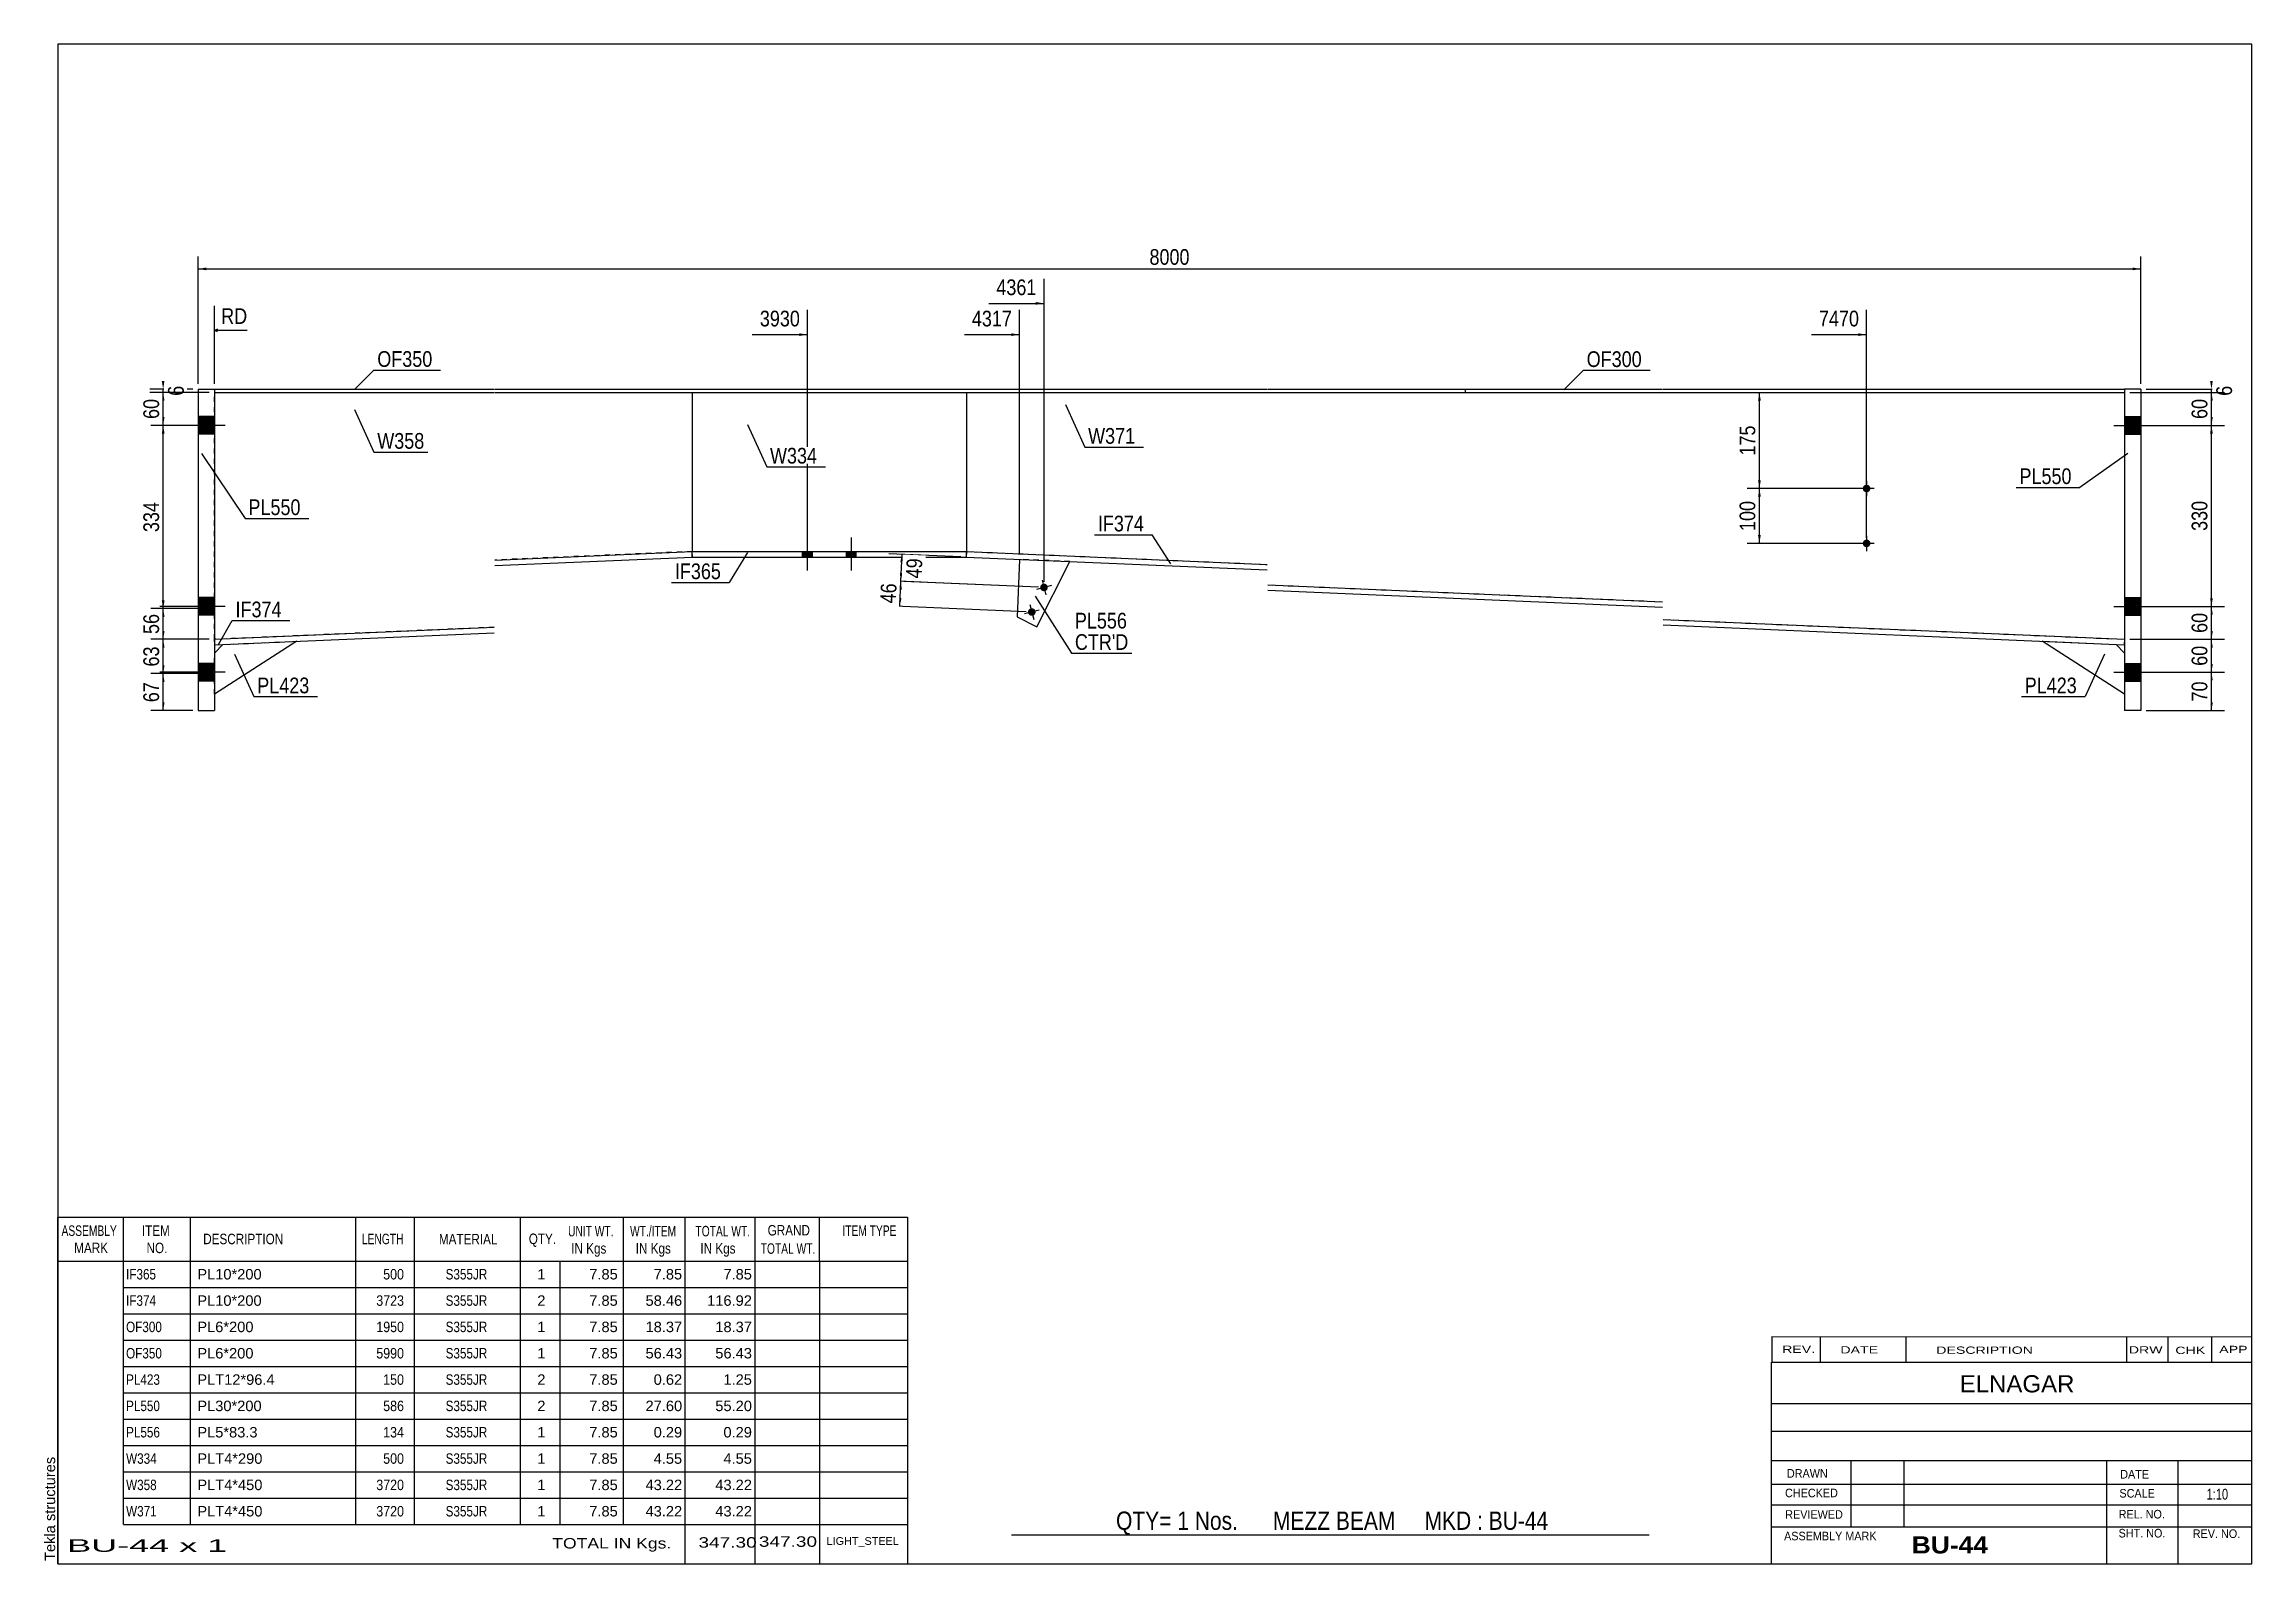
# Model space of a CAD drawing. Header units: millimetres. Extents: x -31 to 371, y -191 to 86.
import ezdxf

# ---------------------------------------------------------------- set-up
doc = ezdxf.new("R2010")
doc.units = ezdxf.units.MM
doc.linetypes.add('DXK_LINE_DOT1', pattern=[1.8814, 0.9407, -0.9407])
doc.styles.add('Arial', font='ARIAL.TTF', dxfattribs={"height": 0.2})
doc.styles.add('Arial Bold', font='ARIALBD.TTF', dxfattribs={"height": 0.2})
doc.styles.add('Arial Narrow', font='ARIALN.TTF', dxfattribs={"height": 0.2})

# ---------------------------------------------------------------- blocks, each defined once
blk = doc.blocks.new('Unknown-629104259-1211')
at = {"color": 5, "linetype": 'Continuous'}
for p, q in [((371.42, 85.99), (-28.58, 85.99)), ((-28.58, 85.99), (-28.58, -191.01)), ((371.42, -191.01), (371.42, 85.99)), ((-28.58, -191.01), (371.42, -191.01))]:
    blk.add_line(p, q, dxfattribs=at)
at = {"color": 174, "linetype": 'Continuous', "style": 'Arial'}
blk.add_text('Tekla structures', height=1.9102, rotation=90, dxfattribs=at).set_placement((-29.08, -190.51))
blk = doc.blocks.new('Part-629104259-1279 - 1232')
at = {"color": 2, "linetype": 'Continuous'}
for p, q in [((87.09, 22.5), (87.09, -6.5)), ((137.09, 22.5), (137.09, -6.5))]:
    blk.add_line(p, q, dxfattribs=at)
at = {"color": 7, "linetype": 'DXK_LINE_DOT1'}
for p, q in [((87.09, 22.5), (137.09, 22.5)), ((87.09, -6.5), (137.09, -6.5))]:
    blk.add_line(p, q, dxfattribs=at)
blk = doc.blocks.new('Bolt-629104259-1443 - 1232')
at = {"linetype": 'Continuous'}
for points in [[(108.99, -6.5), (107.19, -6.5), (107.19, -7.5), (108.99, -7.5)], [(108.99, -6.5), (107.19, -6.5), (107.19, -7.5), (108.99, -7.5)], [(116.99, -6.5), (115.19, -6.5), (115.19, -7.5), (116.99, -7.5)], [(116.99, -6.5), (115.19, -6.5), (115.19, -7.5), (116.99, -7.5)]]:
    blk.add_hatch(color=3, dxfattribs=at).paths.add_polyline_path(points)
at = {"color": 3, "linetype": 'Continuous'}
for p, q in [((108.09, -9.96), (108.09, -3.96)), ((108.09, -9.96), (108.09, -3.96)), ((116.09, -9.96), (116.09, -3.96)), ((116.09, -9.96), (116.09, -3.96)), ((107.19, -7.5), (107.19, -6.5)), ((107.19, -7.5), (107.19, -6.5)), ((108.99, -7.5), (108.99, -6.5)), ((108.99, -7.5), (108.99, -6.5)), ((115.19, -7.5), (115.19, -6.5)), ((115.19, -7.5), (115.19, -6.5)), ((116.99, -7.5), (116.99, -6.5)), ((116.99, -7.5), (116.99, -6.5))]:
    blk.add_line(p, q, dxfattribs=at)
blk = doc.blocks.new('Part-629104259-1442 - 1232')
at = {"color": 7, "linetype": 'DXK_LINE_DOT1'}
for p, q in [((0, -22.5), (0, 22.5)), ((0, 22.5), (50.99, 22.5)), ((51.09, 22.5), (87.09, 22.5)), ((87.09, -6.5), (51.09, -8.05)), ((50.99, -20.31), (0, -22.5))]:
    blk.add_line(p, q, dxfattribs=at)
at = {"color": 2, "linetype": 'Continuous'}
blk.add_line((87.09, 22.5), (87.09, -6.5), dxfattribs=at)
blk = doc.blocks.new('Part-629104259-1257 - 1232')
at = {"color": 2, "linetype": 'Continuous'}
for p, q in [((0, 23.1), (0, 22.5)), ((0, 23.1), (50.99, 23.1)), ((0, 22.5), (50.99, 22.5)), ((51.09, 23.1), (191.89, 23.1)), ((51.09, 22.5), (191.89, 22.5)), ((191.99, 23.1), (227.99, 23.1)), ((191.99, 22.5), (227.99, 22.5)), ((227.99, 23.1), (227.99, 22.5))]:
    blk.add_line(p, q, dxfattribs=at)
blk = doc.blocks.new('Part-629104259-1301 - 1232')
at = {"color": 2, "linetype": 'Continuous'}
for p, q in [((227.99, 23.1), (227.99, 22.5)), ((227.99, 23.1), (263.99, 23.1)), ((227.99, 22.5), (263.99, 22.5)), ((264.09, 23.1), (348.18, 23.1)), ((264.09, 22.5), (348.18, 22.5)), ((348.18, 23.1), (348.18, 22.5))]:
    blk.add_line(p, q, dxfattribs=at)
blk = doc.blocks.new('Part-629104259-1451 - 1232')
at = {"color": 2, "linetype": 'Continuous'}
for p, q in [((146.75, -7.92), (146.3, -18.43)), ((149.88, -20.21), (155.89, -8.31)), ((146.3, -18.43), (149.88, -20.21))]:
    blk.add_line(p, q, dxfattribs=at)
at = {"color": 7, "linetype": 'DXK_LINE_DOT1'}
blk.add_line((155.89, -8.31), (146.75, -7.92), dxfattribs=at)
blk = doc.blocks.new('Part-629104259-1323 - 1232')
at = {"color": 2, "linetype": 'Continuous'}
blk.add_line((137.09, 22.5), (137.09, -6.5), dxfattribs=at)
at = {"color": 7, "linetype": 'DXK_LINE_DOT1'}
for p, q in [((137.09, 22.5), (191.89, 22.5)), ((191.99, 22.5), (263.99, 22.5)), ((264.09, 22.5), (348.18, 22.5)), ((348.18, 22.5), (348.18, -22.5)), ((137.09, -6.5), (191.89, -8.86)), ((191.99, -12.56), (263.99, -15.66)), ((264.09, -18.88), (348.18, -22.5))]:
    blk.add_line(p, q, dxfattribs=at)
blk = doc.blocks.new('Part-629104259-1345 - 1232')
at = {"color": 2, "linetype": 'Continuous'}
for p, q in [((51.09, -8.05), (87.09, -6.5)), ((51.09, -9.05), (87.13, -7.5)), ((87.13, -7.5), (87.09, -6.5)), ((0, -22.5), (50.99, -20.31)), ((0.04, -23.5), (0, -22.5)), ((0.04, -23.5), (50.99, -21.31))]:
    blk.add_line(p, q, dxfattribs=at)
blk = doc.blocks.new('Part-629104259-1367 - 1232')
at = {"color": 2, "linetype": 'Continuous'}
for p, q in [((87.09, -7.5), (87.09, -6.5)), ((87.09, -6.5), (137.09, -6.5)), ((87.09, -7.5), (137.09, -7.5)), ((137.09, -7.5), (137.09, -6.5))]:
    blk.add_line(p, q, dxfattribs=at)
blk = doc.blocks.new('Part-629104259-1372 - 1232')
at = {"color": 2, "linetype": 'Continuous'}
for p, q in [((137.09, -6.5), (137.04, -7.5)), ((137.04, -7.5), (191.89, -9.86)), ((137.09, -6.5), (191.89, -8.86)), ((191.99, -12.56), (263.99, -15.66)), ((191.99, -13.57), (263.99, -16.66)), ((264.09, -18.88), (348.18, -22.5)), ((264.09, -19.88), (348.14, -23.5)), ((348.18, -22.5), (348.14, -23.5))]:
    blk.add_line(p, q, dxfattribs=at)
blk = doc.blocks.new('Part-629104259-1394 - 1232')
at = {"color": 2, "linetype": 'Continuous'}
for p, q in [((351.18, 23.1), (348.18, 23.1)), ((348.18, 23.1), (348.18, -35.5)), ((351.18, 23.1), (351.18, -35.5)), ((351.18, -35.5), (348.18, -35.5))]:
    blk.add_line(p, q, dxfattribs=at)
blk = doc.blocks.new('Part-629104259-1416 - 1232')
at = {"color": 2, "linetype": 'Continuous'}
for p, q in [((348.18, -32.5), (333.2, -22.86)), ((333.2, -22.86), (346.69, -23.44)), ((346.69, -23.44), (348.18, -25))]:
    blk.add_line(p, q, dxfattribs=at)
at = {"color": 7, "linetype": 'DXK_LINE_DOT1'}
blk.add_line((348.18, -25), (348.18, -32.5), dxfattribs=at)
blk = doc.blocks.new('Part-629104259-1421 - 1232')
at = {"color": 2, "linetype": 'Continuous'}
for p, q in [((-3, 23.1), (0, 23.1)), ((-3, 23.1), (-3, -35.5)), ((0, 23.1), (0, -35.5)), ((-3, -35.5), (0, -35.5))]:
    blk.add_line(p, q, dxfattribs=at)
blk = doc.blocks.new('Part-629104259-1426 - 1232')
at = {"color": 2, "linetype": 'Continuous'}
for p, q in [((14.99, -22.86), (0, -32.5)), ((0, -25), (1.5, -23.44))]:
    blk.add_line(p, q, dxfattribs=at)
at = {"color": 7, "linetype": 'DXK_LINE_DOT1'}
for p, q in [((1.5, -23.44), (14.99, -22.86)), ((0, -32.5), (0, -25))]:
    blk.add_line(p, q, dxfattribs=at)
blk = doc.blocks.new('Bolt-629104259-1444 - 1232')
at = {"linetype": 'Continuous'}
for points in [[(348.18, 18.1), (348.18, 14.9), (351.18, 14.9), (351.18, 18.1)], [(348.18, 18.1), (348.18, 14.9), (351.18, 14.9), (351.18, 18.1)], [(348.18, -14.9), (348.18, -18.1), (351.18, -18.1), (351.18, -14.9)], [(348.18, -14.9), (348.18, -18.1), (351.18, -18.1), (351.18, -14.9)], [(348.18, -26.9), (348.18, -30.1), (351.18, -30.1), (351.18, -26.9)], [(348.18, -26.9), (348.18, -30.1), (351.18, -30.1), (351.18, -26.9)]]:
    blk.add_hatch(color=3, dxfattribs=at).paths.add_polyline_path(points)
at = {"color": 3, "linetype": 'Continuous'}
for p, q in [((346.28, 16.5), (358.18, 16.5)), ((346.28, 16.5), (358.18, 16.5)), ((348.18, 18.1), (351.18, 18.1)), ((348.18, 18.1), (351.18, 18.1)), ((348.18, 14.9), (351.18, 14.9)), ((348.18, 14.9), (351.18, 14.9)), ((348.18, -14.9), (351.18, -14.9)), ((348.18, -14.9), (351.18, -14.9)), ((346.28, -16.5), (358.18, -16.5)), ((346.28, -16.5), (358.18, -16.5)), ((348.18, -18.1), (351.18, -18.1)), ((348.18, -18.1), (351.18, -18.1)), ((348.18, -26.9), (351.18, -26.9)), ((348.18, -26.9), (351.18, -26.9)), ((346.28, -28.5), (358.18, -28.5)), ((346.28, -28.5), (358.18, -28.5)), ((348.18, -30.1), (351.18, -30.1)), ((348.18, -30.1), (351.18, -30.1))]:
    blk.add_line(p, q, dxfattribs=at)
blk = doc.blocks.new('Bolt-629104259-1445 - 1232')
at = {"linetype": 'Continuous'}
for points in [[(-3, 18.1), (-3, 14.9), (0, 14.9), (0, 18.1)], [(-3, 18.1), (-3, 14.9), (0, 14.9), (0, 18.1)], [(-3, -14.9), (-3, -18.1), (0, -18.1), (0, -14.9)], [(-3, -14.9), (-3, -18.1), (0, -18.1), (0, -14.9)], [(-3, -26.9), (-3, -30.1), (0, -30.1), (0, -26.9)], [(-3, -26.9), (-3, -30.1), (0, -30.1), (0, -26.9)]]:
    blk.add_hatch(color=3, dxfattribs=at).paths.add_polyline_path(points)
at = {"color": 3, "linetype": 'Continuous'}
for p, q in [((1.9, 16.5), (-10, 16.5)), ((1.9, 16.5), (-10, 16.5)), ((0, 18.1), (-3, 18.1)), ((0, 18.1), (-3, 18.1)), ((0, 14.9), (-3, 14.9)), ((0, 14.9), (-3, 14.9)), ((0, -14.9), (-3, -14.9)), ((0, -14.9), (-3, -14.9)), ((1.9, -16.5), (-10, -16.5)), ((1.9, -16.5), (-10, -16.5)), ((0, -18.1), (-3, -18.1)), ((0, -18.1), (-3, -18.1)), ((0, -26.9), (-3, -26.9)), ((0, -26.9), (-3, -26.9)), ((1.9, -28.5), (-10, -28.5)), ((1.9, -28.5), (-10, -28.5)), ((0, -30.1), (-3, -30.1)), ((0, -30.1), (-3, -30.1))]:
    blk.add_line(p, q, dxfattribs=at)
blk = doc.blocks.new('Bolt-629104259-1446 - 1232')
at = {"linetype": 'Continuous'}
for points in [[(301.88, 4.99, -1), (300.48, 4.99, -1)], [(301.88, -5.01, -1), (300.48, -5.01, -1)]]:
    blk.add_hatch(color=3, dxfattribs=at).paths.add_polyline_path(points)
at = {"color": 3, "linetype": 'Continuous'}
for p, q in [((302.58, 4.99), (299.78, 4.99)), ((301.18, 6.39), (301.18, 3.59)), ((301.18, -3.61), (301.18, -6.41)), ((302.58, -5.01), (299.78, -5.01))]:
    blk.add_line(p, q, dxfattribs=at)
blk = doc.blocks.new('Bolt-629104259-1452 - 1232')
at = {"linetype": 'Continuous'}
blk.add_hatch(color=3, dxfattribs=at).paths.add_polyline_path([(149.66, -17.35, -1), (148.3, -17.7, -1)])
at = {"color": 3, "linetype": 'Continuous'}
for p, q in [((150.34, -17.17), (147.63, -17.88)), ((148.63, -16.17), (149.33, -18.88))]:
    blk.add_line(p, q, dxfattribs=at)
blk = doc.blocks.new('Bolt-629104259-1453 - 1232')
at = {"linetype": 'Continuous'}
blk.add_hatch(color=3, dxfattribs=at).paths.add_polyline_path([(151.88, -12.87, -1), (150.53, -13.22, -1)])
at = {"color": 3, "linetype": 'Continuous'}
for p, q in [((150.85, -11.69), (151.56, -14.4)), ((152.56, -12.7), (149.85, -13.4))]:
    blk.add_line(p, q, dxfattribs=at)
blk = doc.blocks.new('StraightDimension-629104259-1489 - 1232')
at = {"linetype": 'Continuous'}
for points in [[(-1.5, 44.77), (-3, 45.02), (-1.5, 45.27)], [(349.68, 45.27), (351.18, 45.02), (349.68, 44.77)]]:
    blk.add_hatch(color=7, dxfattribs=at).paths.add_polyline_path(points)
at = {"color": 7, "linetype": 'Continuous'}
for p, q in [((-3, 24.1), (-3, 47.27)), ((-3, 45.02), (351.18, 45.02)), ((351.18, 24.1), (351.18, 47.27))]:
    blk.add_line(p, q, dxfattribs=at)
at = {"color": 0}
blk.add_wipeout([(178.35, 45.17), (178.35, 49.37), (169.84, 49.37), (169.84, 45.17)], dxfattribs=at)
at = {"color": 3, "style": 'Arial Narrow'}
blk.add_text('8000', height=2.863, dxfattribs=at).set_placement((170.44, 45.77))
blk = doc.blocks.new('StraightDimension-629104259-4298 - 1232')
at = {"linetype": 'Continuous'}
for points in [[(125, -8.48), (125.32, -6.99), (125.5, -8.5)], [(125.42, -10.44), (125.1, -11.93), (124.92, -10.42)]]:
    blk.add_hatch(color=7, dxfattribs=at).paths.add_polyline_path(points)
at = {"color": 7, "linetype": 'Continuous'}
for p, q in [((136.04, -7.46), (122.92, -6.89)), ((125.1, -11.93), (125.32, -6.99)), ((150.21, -13.01), (122.71, -11.82))]:
    blk.add_line(p, q, dxfattribs=at)
at = {"color": 0}
blk.add_wipeout([(129.66, -7.22), (125.46, -7.04), (125.25, -11.89), (129.45, -12.07)], dxfattribs=at)
at = {"color": 3, "style": 'Arial Narrow'}
blk.add_text('49', height=2.863, rotation=87.5365, dxfattribs=at).set_placement((128.88, -11.45))
blk = doc.blocks.new('StraightDimension-629104259-1618 - 1232')
at = {"linetype": 'Continuous'}
for points in [[(363.81, -24), (364.06, -22.5), (364.31, -24)], [(364.31, -27), (364.06, -28.5), (363.81, -27)]]:
    blk.add_hatch(color=7, dxfattribs=at).paths.add_polyline_path(points)
at = {"color": 7, "linetype": 'Continuous'}
for p, q in [((349.18, -22.5), (366.46, -22.5)), ((364.06, -28.5), (364.06, -22.5)), ((352.18, -28.5), (366.46, -28.5))]:
    blk.add_line(p, q, dxfattribs=at)
at = {"color": 0}
blk.add_wipeout([(363.91, -23.07), (359.71, -23.07), (359.71, -27.93), (363.91, -27.93)], dxfattribs=at)
at = {"color": 3, "style": 'Arial Narrow'}
blk.add_text('60', height=2.863, rotation=90.0002, dxfattribs=at).set_placement((363.31, -27.33))
blk = doc.blocks.new('StraightDimension-629104259-4382 - 1232')
at = {"linetype": 'Continuous'}
blk.add_hatch(color=7, dxfattribs=at).paths.add_polyline_path([(149.71, 38.99), (151.21, 38.74), (149.71, 38.49)])
at = {"color": 7, "linetype": 'Continuous'}
for p, q in [((151.21, -12.05), (151.21, 43.24)), ((141.14, 38.74), (151.21, 38.74))]:
    blk.add_line(p, q, dxfattribs=at)
at = {"color": 0}
blk.add_wipeout([(150.43, 39.64), (150.43, 43.84), (141.92, 43.84), (141.92, 39.64)], dxfattribs=at)
at = {"color": 3, "style": 'Arial Narrow'}
blk.add_text('4361', height=2.863, dxfattribs=at).set_placement((142.52, 40.24))
blk = doc.blocks.new('StraightDimension-629104259-1480 - 1232')
at = {"linetype": 'Continuous'}
for points in [[(281.39, 21), (281.64, 22.5), (281.89, 21)], [(281.89, 6.49), (281.64, 4.99), (281.39, 6.49)]]:
    blk.add_hatch(color=7, dxfattribs=at).paths.add_polyline_path(points)
at = {"color": 7, "linetype": 'Continuous'}
for p, q in [((138.09, 22.5), (284.04, 22.5)), ((281.64, 4.99), (281.64, 22.5)), ((300.18, 4.99), (279.39, 4.99))]:
    blk.add_line(p, q, dxfattribs=at)
at = {"color": 0}
blk.add_wipeout([(281.49, 17.09), (277.29, 17.09), (277.29, 10.4), (281.49, 10.4)], dxfattribs=at)
at = {"color": 3, "style": 'Arial Narrow'}
blk.add_text('175', height=2.863, rotation=90.0002, dxfattribs=at).set_placement((280.89, 11))
blk = doc.blocks.new('StraightDimension-629104259-1596 - 1232')
at = {"linetype": 'Continuous'}
for points in [[(363.81, 15), (364.06, 16.5), (364.31, 15)], [(364.31, -15), (364.06, -16.5), (363.81, -15)]]:
    blk.add_hatch(color=7, dxfattribs=at).paths.add_polyline_path(points)
at = {"color": 7, "linetype": 'Continuous'}
for p, q in [((352.18, 16.5), (366.46, 16.5)), ((364.06, -16.5), (364.06, 16.5)), ((352.18, -16.5), (366.46, -16.5))]:
    blk.add_line(p, q, dxfattribs=at)
at = {"color": 0}
blk.add_wipeout([(363.91, 3.34), (359.71, 3.34), (359.71, -3.34), (363.91, -3.34)], dxfattribs=at)
at = {"color": 3, "style": 'Arial Narrow'}
blk.add_text('330', height=2.863, rotation=90.0002, dxfattribs=at).set_placement((363.31, -2.74))
blk = doc.blocks.new('StraightDimension-629104259-1510 - 1232')
at = {"linetype": 'Continuous'}
for points in [[(-9.64, -24), (-9.39, -22.5), (-9.14, -24)], [(-9.14, -27.26), (-9.39, -28.76), (-9.64, -27.26)]]:
    blk.add_hatch(color=7, dxfattribs=at).paths.add_polyline_path(points)
at = {"color": 7, "linetype": 'Continuous'}
for p, q in [((-1, -22.5), (-11.64, -22.5)), ((-9.39, -28.76), (-9.39, -22.5)), ((-1, -28.76), (-11.64, -28.76))]:
    blk.add_line(p, q, dxfattribs=at)
at = {"color": 0}
blk.add_wipeout([(-9.54, -23.2), (-13.74, -23.2), (-13.74, -28.06), (-9.54, -28.06)], dxfattribs=at)
at = {"color": 3, "style": 'Arial Narrow'}
blk.add_text('63', height=2.863, rotation=90.0002, dxfattribs=at).set_placement((-10.14, -27.46))
blk = doc.blocks.new('StraightDimension-629104259-1517 - 1232')
at = {"linetype": 'Continuous'}
for points in [[(-9.64, -30.26), (-9.39, -28.76), (-9.14, -30.26)], [(-9.14, -34), (-9.39, -35.5), (-9.64, -34)]]:
    blk.add_hatch(color=7, dxfattribs=at).paths.add_polyline_path(points)
at = {"color": 7, "linetype": 'Continuous'}
for p, q in [((-1, -28.76), (-11.64, -28.76)), ((-9.39, -35.5), (-9.39, -28.76)), ((-4, -35.5), (-11.64, -35.5))]:
    blk.add_line(p, q, dxfattribs=at)
at = {"color": 0}
blk.add_wipeout([(-9.54, -29.7), (-13.74, -29.7), (-13.74, -34.56), (-9.54, -34.56)], dxfattribs=at)
at = {"color": 3, "style": 'Arial Narrow'}
blk.add_text('67', height=2.863, rotation=90.0002, dxfattribs=at).set_placement((-10.14, -33.96))
blk = doc.blocks.new('StraightDimension-629104259-1609 - 1232')
at = {"linetype": 'Continuous'}
for points in [[(363.81, -18), (364.06, -16.5), (364.31, -18)], [(364.31, -21), (364.06, -22.5), (363.81, -21)]]:
    blk.add_hatch(color=7, dxfattribs=at).paths.add_polyline_path(points)
at = {"color": 7, "linetype": 'Continuous'}
for p, q in [((352.18, -16.5), (366.46, -16.5)), ((364.06, -22.5), (364.06, -16.5)), ((349.18, -22.5), (366.46, -22.5))]:
    blk.add_line(p, q, dxfattribs=at)
at = {"color": 0}
blk.add_wipeout([(363.91, -17.07), (359.71, -17.07), (359.71, -21.93), (363.91, -21.93)], dxfattribs=at)
at = {"color": 3, "style": 'Arial Narrow'}
blk.add_text('60', height=2.863, rotation=90.0002, dxfattribs=at).set_placement((363.31, -21.33))
blk = doc.blocks.new('StraightDimension-629104259-1465 - 1232')
at = {"linetype": 'Continuous'}
for points in [[(281.39, 3.49), (281.64, 4.99), (281.89, 3.49)], [(281.89, -3.51), (281.64, -5.01), (281.39, -3.51)]]:
    blk.add_hatch(color=7, dxfattribs=at).paths.add_polyline_path(points)
at = {"color": 7, "linetype": 'Continuous'}
for p, q in [((300.18, 4.99), (279.39, 4.99)), ((281.64, -5.01), (281.64, 4.99)), ((300.18, -5.01), (279.39, -5.01))]:
    blk.add_line(p, q, dxfattribs=at)
at = {"color": 0}
blk.add_wipeout([(281.49, 3.33), (277.29, 3.33), (277.29, -3.35), (281.49, -3.35)], dxfattribs=at)
at = {"color": 3, "style": 'Arial Narrow'}
blk.add_text('100', height=2.863, rotation=90.0002, dxfattribs=at).set_placement((280.89, -2.75))
blk = doc.blocks.new('StraightDimension-629104259-1501 - 1232')
at = {"linetype": 'Continuous'}
for points in [[(-9.64, -18.41), (-9.39, -16.91), (-9.14, -18.41)], [(-9.14, -21), (-9.39, -22.5), (-9.64, -21)]]:
    blk.add_hatch(color=7, dxfattribs=at).paths.add_polyline_path(points)
at = {"color": 7, "linetype": 'Continuous'}
for p, q in [((-1, -16.91), (-11.64, -16.91)), ((-9.39, -22.5), (-9.39, -16.91)), ((-1, -22.5), (-11.64, -22.5))]:
    blk.add_line(p, q, dxfattribs=at)
at = {"color": 0}
blk.add_wipeout([(-9.54, -17.28), (-13.74, -17.28), (-13.74, -22.13), (-9.54, -22.13)], dxfattribs=at)
at = {"color": 3, "style": 'Arial Narrow'}
blk.add_text('56', height=2.863, rotation=90.0002, dxfattribs=at).set_placement((-10.14, -21.53))
blk = doc.blocks.new('StraightDimension-629104259-1525 - 1232')
at = {"linetype": 'Continuous'}
for points in [[(-9.64, 15), (-9.39, 16.5), (-9.14, 15)], [(-9.14, -15.41), (-9.39, -16.91), (-9.64, -15.41)]]:
    blk.add_hatch(color=7, dxfattribs=at).paths.add_polyline_path(points)
at = {"color": 7, "linetype": 'Continuous'}
for p, q in [((-1, 16.5), (-11.64, 16.5)), ((-9.39, -16.91), (-9.39, 16.5)), ((-1, -16.91), (-11.64, -16.91))]:
    blk.add_line(p, q, dxfattribs=at)
at = {"color": 0}
blk.add_wipeout([(-9.54, 3.14), (-13.74, 3.14), (-13.74, -3.55), (-9.54, -3.55)], dxfattribs=at)
at = {"color": 3, "style": 'Arial Narrow'}
blk.add_text('334', height=2.863, rotation=90.0002, dxfattribs=at).set_placement((-10.14, -2.95))
blk = doc.blocks.new('StraightDimension-629104259-1542 - 1232')
at = {"linetype": 'Continuous'}
for points in [[(-9.14, 24.6), (-9.39, 23.1), (-9.64, 24.6)], [(-9.64, 21), (-9.39, 22.5), (-9.14, 21)]]:
    blk.add_hatch(color=7, dxfattribs=at).paths.add_polyline_path(points)
at = {"color": 7, "linetype": 'Continuous'}
for p, q in [((-4, 23.1), (-11.79, 23.1)), ((-1, 22.5), (-11.79, 22.5)), ((-9.39, 22.5), (-9.39, 23.1))]:
    blk.add_line(p, q, dxfattribs=at)
at = {"color": 0}
blk.add_wipeout([(-5.04, 24.31), (-9.24, 24.31), (-9.24, 21.29), (-5.04, 21.29)], dxfattribs=at)
at = {"color": 3, "style": 'Arial Narrow'}
blk.add_text('6', height=2.86, rotation=90.0002, dxfattribs=at).set_placement((-5.64, 21.89))
blk = doc.blocks.new('StraightDimension-629104259-1551 - 1232')
at = {"linetype": 'Continuous'}
for points in [[(-9.64, 21), (-9.39, 22.5), (-9.14, 21)], [(-9.14, 18), (-9.39, 16.5), (-9.64, 18)]]:
    blk.add_hatch(color=7, dxfattribs=at).paths.add_polyline_path(points)
at = {"color": 7, "linetype": 'Continuous'}
for p, q in [((-1, 22.5), (-11.64, 22.5)), ((-9.39, 16.5), (-9.39, 22.5)), ((-1, 16.5), (-11.64, 16.5))]:
    blk.add_line(p, q, dxfattribs=at)
at = {"color": 0}
blk.add_wipeout([(-9.54, 21.93), (-13.74, 21.93), (-13.74, 17.07), (-9.54, 17.07)], dxfattribs=at)
at = {"color": 3, "style": 'Arial Narrow'}
blk.add_text('60', height=2.863, rotation=90.0002, dxfattribs=at).set_placement((-10.14, 17.67))
blk = doc.blocks.new('StraightDimension-629104259-4381 - 1232')
at = {"linetype": 'Continuous'}
blk.add_hatch(color=7, dxfattribs=at).paths.add_polyline_path([(299.68, 33.29), (301.18, 33.04), (299.68, 32.79)])
at = {"color": 7, "linetype": 'Continuous'}
for p, q in [((301.18, -4.01), (301.18, 37.54)), ((291.12, 33.04), (301.18, 33.04))]:
    blk.add_line(p, q, dxfattribs=at)
at = {"color": 0}
blk.add_wipeout([(300.41, 33.94), (300.41, 38.14), (291.9, 38.14), (291.9, 33.94)], dxfattribs=at)
at = {"color": 3, "style": 'Arial Narrow'}
blk.add_text('7470', height=2.863, dxfattribs=at).set_placement((292.5, 34.54))
blk = doc.blocks.new('StraightDimension-629104259-1568 - 1232')
at = {"linetype": 'Continuous'}
for points in [[(363.81, -30), (364.06, -28.5), (364.31, -30)], [(364.31, -34), (364.06, -35.5), (363.81, -34)]]:
    blk.add_hatch(color=7, dxfattribs=at).paths.add_polyline_path(points)
at = {"color": 7, "linetype": 'Continuous'}
for p, q in [((352.18, -28.5), (366.46, -28.5)), ((364.06, -35.5), (364.06, -28.5)), ((352.18, -35.5), (366.46, -35.5))]:
    blk.add_line(p, q, dxfattribs=at)
at = {"color": 0}
blk.add_wipeout([(363.91, -29.57), (359.71, -29.57), (359.71, -34.43), (363.91, -34.43)], dxfattribs=at)
at = {"color": 3, "style": 'Arial Narrow'}
blk.add_text('70', height=2.863, rotation=90.0002, dxfattribs=at).set_placement((363.31, -33.83))
blk = doc.blocks.new('StraightDimension-629104259-1578 - 1232')
at = {"linetype": 'Continuous'}
for points in [[(364.31, 24.6), (364.06, 23.1), (363.81, 24.6)], [(363.81, 21), (364.06, 22.5), (364.31, 21)]]:
    blk.add_hatch(color=7, dxfattribs=at).paths.add_polyline_path(points)
at = {"color": 7, "linetype": 'Continuous'}
for p, q in [((349.18, 22.5), (366.31, 22.5)), ((352.18, 23.1), (366.31, 23.1)), ((364.06, 22.5), (364.06, 23.1))]:
    blk.add_line(p, q, dxfattribs=at)
at = {"color": 0}
blk.add_wipeout([(368.41, 24.31), (364.21, 24.31), (364.21, 21.29), (368.41, 21.29)], dxfattribs=at)
at = {"color": 3, "style": 'Arial Narrow'}
blk.add_text('6', height=2.86, rotation=90.0002, dxfattribs=at).set_placement((367.81, 21.89))
blk = doc.blocks.new('StraightDimension-629104259-1587 - 1232')
at = {"linetype": 'Continuous'}
for points in [[(363.81, 21), (364.06, 22.5), (364.31, 21)], [(364.31, 18), (364.06, 16.5), (363.81, 18)]]:
    blk.add_hatch(color=7, dxfattribs=at).paths.add_polyline_path(points)
at = {"color": 7, "linetype": 'Continuous'}
for p, q in [((349.18, 22.5), (366.46, 22.5)), ((364.06, 16.5), (364.06, 22.5)), ((352.18, 16.5), (366.46, 16.5))]:
    blk.add_line(p, q, dxfattribs=at)
at = {"color": 0}
blk.add_wipeout([(363.91, 21.93), (359.71, 21.93), (359.71, 17.07), (363.91, 17.07)], dxfattribs=at)
at = {"color": 3, "style": 'Arial Narrow'}
blk.add_text('60', height=2.863, rotation=90.0002, dxfattribs=at).set_placement((363.31, 17.67))
blk = doc.blocks.new('StraightDimension-629104259-4299 - 1232')
at = {"linetype": 'Continuous'}
for points in [[(124.79, -13.41), (125.1, -11.93), (125.29, -13.44)], [(125.22, -15), (124.91, -16.49), (124.72, -14.98)]]:
    blk.add_hatch(color=7, dxfattribs=at).paths.add_polyline_path(points)
at = {"color": 7, "linetype": 'Continuous'}
for p, q in [((150.21, -13.01), (122.86, -11.83)), ((124.91, -16.49), (125.1, -11.93)), ((147.98, -17.48), (122.66, -16.39))]:
    blk.add_line(p, q, dxfattribs=at)
at = {"color": 0}
blk.add_wipeout([(124.96, -11.78), (120.76, -11.6), (120.55, -16.45), (124.75, -16.63)], dxfattribs=at)
at = {"color": 3, "style": 'Arial Narrow'}
blk.add_text('46', height=2.863, rotation=87.5365, dxfattribs=at).set_placement((124.18, -16))
blk = doc.blocks.new('StraightDimension-629104259-4383 - 1232')
at = {"linetype": 'Continuous'}
blk.add_hatch(color=7, dxfattribs=at).paths.add_polyline_path([(145.25, 33.29), (146.75, 33.04), (145.25, 32.79)])
at = {"color": 7, "linetype": 'Continuous'}
for p, q in [((146.75, -6.92), (146.75, 37.54)), ((136.69, 33.04), (146.75, 33.04))]:
    blk.add_line(p, q, dxfattribs=at)
at = {"color": 0}
blk.add_wipeout([(145.98, 33.94), (145.98, 38.14), (137.46, 38.14), (137.46, 33.94)], dxfattribs=at)
at = {"color": 3, "style": 'Arial Narrow'}
blk.add_text('4317', height=2.863, dxfattribs=at).set_placement((138.06, 34.54))
blk = doc.blocks.new('StraightDimension-629104259-4384 - 1232')
at = {"linetype": 'Continuous'}
blk.add_hatch(color=7, dxfattribs=at).paths.add_polyline_path([(106.59, 33.29), (108.09, 33.04), (106.59, 32.79)])
at = {"color": 7, "linetype": 'Continuous'}
for p, q in [((108.09, -4.23), (108.09, 37.54)), ((98.02, 33.04), (108.09, 33.04))]:
    blk.add_line(p, q, dxfattribs=at)
at = {"color": 0, "linetype": 'Continuous'}
blk.add_wipeout([(6.53, 34.39), (6.53, 38.59), (0.59, 38.59), (0.59, 34.39)], dxfattribs=at)
at = {"color": 7, "linetype": 'Continuous'}
for p, q in [((0, 24.1), (0, 38.29)), ((0.5, 34.04), (0, 33.79)), ((0.5, 33.54), (0, 33.79)), ((5.93, 33.79), (0, 33.79))]:
    blk.add_line(p, q, dxfattribs=at)
at = {"color": 3, "linetype": 'Continuous', "style": 'Arial Narrow'}
blk.add_text('RD', height=2.863, dxfattribs=at).set_placement((1.19, 34.99))
at = {"color": 0}
blk.add_wipeout([(107.31, 33.94), (107.31, 38.14), (98.8, 38.14), (98.8, 33.94)], dxfattribs=at)
at = {"color": 3, "style": 'Arial Narrow'}
blk.add_text('3930', height=2.863, dxfattribs=at).set_placement((99.4, 34.54))
blk = doc.blocks.new('CBS_CALLOFF-629104259-4769')
at = {"color": 7, "linetype": 'Continuous'}
blk.add_line((145.3, -185.74), (261.53, -185.76), dxfattribs=at)
at = {"color": 3, "linetype": 'Continuous', "style": 'Arial Narrow'}
blk.add_text('QTY= 1 Nos.      MEZZ BEAM     MKD : BU-44', height=3.3405, dxfattribs=at).set_placement((164.34, -184.84))
blk = doc.blocks.new('CBS_BOM-629104259-4768')
at = {"color": 7, "linetype": 'Continuous'}
for p, q in [((-28.61, -135.84), (-28.61, -127.84)), ((-28.6, -127.84), (126.31, -127.84)), ((-16.61, -135.84), (-16.61, -127.84)), ((-4.42, -135.84), (-4.42, -127.84)), ((25.75, -135.84), (25.75, -127.84)), ((36.43, -135.84), (36.43, -127.84)), ((55.74, -135.84), (55.74, -127.84)), ((74.54, -135.84), (74.54, -127.84)), ((85.76, -135.84), (85.76, -127.84)), ((98.54, -135.84), (98.54, -127.84)), ((110.29, -135.84), (110.29, -127.84)), ((126.32, -127.84), (126.31, -135.83)), ((-28.61, -135.84), (126.32, -135.84)), ((-28.61, -140.64), (-28.61, -135.84)), ((-16.61, -140.64), (-16.61, -135.84)), ((-4.42, -140.64), (-4.42, -135.84)), ((25.75, -140.64), (25.75, -135.84)), ((36.43, -140.64), (36.43, -135.84)), ((55.74, -140.64), (55.74, -135.84)), ((63.01, -140.64), (63.01, -135.84)), ((74.54, -140.64), (74.54, -135.84)), ((85.76, -140.64), (85.76, -135.84)), ((98.54, -140.64), (98.54, -135.84)), ((110.31, -140.64), (110.31, -135.84)), ((126.32, -135.84), (126.32, -140.64)), ((-28.61, -145.44), (-28.61, -140.64)), ((-16.61, -140.64), (126.32, -140.64)), ((-16.61, -145.44), (-16.61, -140.64)), ((-4.42, -145.44), (-4.42, -140.64)), ((25.75, -145.44), (25.75, -140.64)), ((36.43, -145.44), (36.43, -140.64)), ((55.74, -145.44), (55.74, -140.64)), ((63.01, -145.44), (63.01, -140.64)), ((74.54, -145.44), (74.54, -140.64)), ((85.76, -145.44), (85.76, -140.64)), ((98.54, -145.44), (98.54, -140.64)), ((110.31, -145.44), (110.31, -140.64)), ((126.32, -140.64), (126.32, -145.44)), ((-28.61, -150.24), (-28.61, -145.44)), ((-16.61, -145.44), (126.32, -145.44)), ((-16.61, -150.24), (-16.61, -145.44)), ((-4.42, -150.24), (-4.42, -145.44)), ((25.75, -150.24), (25.75, -145.44)), ((36.43, -150.24), (36.43, -145.44)), ((55.74, -150.24), (55.74, -145.44)), ((63.01, -150.24), (63.01, -145.44)), ((74.54, -150.24), (74.54, -145.44)), ((85.76, -150.24), (85.76, -145.44)), ((98.54, -150.24), (98.54, -145.44)), ((110.31, -150.24), (110.31, -145.44)), ((126.32, -145.44), (126.32, -150.24)), ((-28.61, -155.04), (-28.61, -150.24)), ((-16.61, -150.24), (126.32, -150.24)), ((-16.61, -155.04), (-16.61, -150.24)), ((-4.42, -155.04), (-4.42, -150.24)), ((25.75, -155.04), (25.75, -150.24)), ((36.43, -155.04), (36.43, -150.24)), ((55.74, -155.04), (55.74, -150.24)), ((63.01, -155.04), (63.01, -150.24)), ((74.54, -155.04), (74.54, -150.24)), ((85.76, -155.04), (85.76, -150.24)), ((98.54, -155.04), (98.54, -150.24)), ((110.31, -155.04), (110.31, -150.24)), ((126.32, -150.24), (126.32, -155.04)), ((-28.61, -159.84), (-28.61, -155.04)), ((-16.61, -155.04), (126.32, -155.04)), ((-16.61, -159.84), (-16.61, -155.04)), ((-4.42, -159.84), (-4.42, -155.04)), ((25.75, -159.84), (25.75, -155.04)), ((36.43, -159.84), (36.43, -155.04)), ((55.74, -159.84), (55.74, -155.04)), ((63.01, -159.84), (63.01, -155.04)), ((74.54, -159.84), (74.54, -155.04)), ((85.76, -159.84), (85.76, -155.04)), ((98.54, -159.84), (98.54, -155.04)), ((110.31, -159.84), (110.31, -155.04)), ((126.32, -155.04), (126.32, -159.84)), ((-28.61, -164.64), (-28.61, -159.84)), ((-16.61, -159.84), (126.32, -159.84)), ((-16.61, -164.64), (-16.61, -159.84)), ((-4.42, -164.64), (-4.42, -159.84)), ((25.75, -164.64), (25.75, -159.84)), ((36.43, -164.64), (36.43, -159.84)), ((55.74, -164.64), (55.74, -159.84)), ((63.01, -164.64), (63.01, -159.84)), ((74.54, -164.64), (74.54, -159.84)), ((85.76, -164.64), (85.76, -159.84)), ((98.54, -164.64), (98.54, -159.84)), ((110.31, -164.64), (110.31, -159.84)), ((126.32, -159.84), (126.32, -164.64)), ((-28.61, -169.44), (-28.61, -164.64)), ((-16.61, -164.64), (126.32, -164.64)), ((-16.61, -169.44), (-16.61, -164.64)), ((-4.42, -169.44), (-4.42, -164.64)), ((25.75, -169.44), (25.75, -164.64)), ((36.43, -169.44), (36.43, -164.64)), ((55.74, -169.44), (55.74, -164.64)), ((63.01, -169.44), (63.01, -164.64)), ((74.54, -169.44), (74.54, -164.64)), ((85.76, -169.44), (85.76, -164.64)), ((98.54, -169.44), (98.54, -164.64)), ((110.31, -169.44), (110.31, -164.64)), ((126.32, -164.64), (126.32, -169.44)), ((-28.61, -174.24), (-28.61, -169.44)), ((-16.61, -169.44), (126.32, -169.44)), ((-16.61, -174.24), (-16.61, -169.44)), ((-4.42, -174.24), (-4.42, -169.44)), ((25.75, -174.24), (25.75, -169.44)), ((36.43, -174.24), (36.43, -169.44)), ((55.74, -174.24), (55.74, -169.44)), ((63.01, -174.24), (63.01, -169.44)), ((74.54, -174.24), (74.54, -169.44)), ((85.76, -174.24), (85.76, -169.44)), ((98.54, -174.24), (98.54, -169.44)), ((110.31, -174.24), (110.31, -169.44)), ((126.32, -169.44), (126.32, -174.24)), ((-28.61, -179.04), (-28.61, -174.24)), ((-16.61, -174.24), (126.32, -174.24)), ((-16.61, -179.04), (-16.61, -174.24)), ((-4.42, -179.04), (-4.42, -174.24)), ((25.75, -179.04), (25.75, -174.24)), ((36.43, -179.04), (36.43, -174.24)), ((55.74, -179.04), (55.74, -174.24)), ((63.01, -179.04), (63.01, -174.24)), ((74.54, -179.04), (74.54, -174.24)), ((85.76, -179.04), (85.76, -174.24)), ((98.54, -179.04), (98.54, -174.24)), ((110.31, -179.04), (110.31, -174.24)), ((126.32, -174.24), (126.32, -179.04)), ((-28.61, -183.84), (-28.61, -179.04)), ((-16.61, -179.04), (126.32, -179.04)), ((-16.61, -183.84), (-16.61, -179.04)), ((-4.42, -183.84), (-4.42, -179.04)), ((25.75, -183.84), (25.75, -179.04)), ((36.43, -183.84), (36.43, -179.04)), ((55.74, -183.84), (55.74, -179.04)), ((63.01, -183.84), (63.01, -179.04)), ((74.54, -183.84), (74.54, -179.04)), ((85.76, -183.84), (85.76, -179.04)), ((98.54, -183.84), (98.54, -179.04)), ((110.31, -183.84), (110.31, -179.04)), ((126.32, -179.04), (126.32, -183.84)), ((-28.61, -191.04), (-28.61, -183.86)), ((-16.61, -183.84), (126.32, -183.84)), ((85.76, -191.04), (85.76, -183.86)), ((98.54, -191.04), (98.54, -183.86)), ((110.35, -191.04), (110.35, -183.86)), ((126.32, -183.84), (126.32, -191.04)), ((-28.61, -191.04), (126.32, -191.04))]:
    blk.add_line(p, q, dxfattribs=at)
at = {"color": 3, "linetype": 'Continuous', "style": 'Arial'}
for s, height, width, p in [('ASSEMBLY', 1.91, 0.7, (-27.92, -131.26)), ('MARK', 1.91, 0.8, (-25.61, -134.4)), ('ITEM', 1.91, 0.8, (-13.28, -131.26)), ('NO.', 1.91, 0.8, (-12.42, -134.4)), ('DESCRIPTION', 1.9102, 0.8, (-2.09, -132.77)), ('LENGTH', 1.91, 0.7, (26.85, -132.77)), ('MATERIAL', 1.91, 0.8, (40.88, -132.81)), ('QTY.', 1.91, 0.8, (57.27, -132.74)), ('UNIT WT.', 1.91, 0.7, (64.43, -131.34)), ('IN Kgs', 1.91, 0.8, (65.01, -134.48)), ('WT./ITEM', 1.91, 0.7, (75.73, -131.34)), ('IN Kgs', 1.91, 0.8, (76.77, -134.48)), ('TOTAL WT.', 1.91, 0.7, (87.66, -131.34)), ('IN Kgs', 1.91, 0.8, (88.56, -134.48)), ('TOTAL WT.', 1.91, 0.7, (99.56, -134.52)), ('GRAND', 1.91, 0.8, (100.82, -131.18)), ('ITEM TYPE', 1.91, 0.7, (114.45, -131.26))]:
    blk.add_text(s, height=height, dxfattribs=dict(at, width=width)).set_placement(p)
at = {"color": 7, "linetype": 'Continuous', "style": 'Arial'}
for s, width, p in [('IF365', 0.8, (-16.15, -139.2)), ('500', 0.85, (30.73, -139.2)), ('S355JR', 0.8, (42.11, -139.2)), ('IF374', 0.8, (-16.15, -144)), ('3723', 0.85, (29.47, -144)), ('S355JR', 0.8, (42.11, -144)), ('OF300', 0.8, (-16.15, -148.8)), ('1950', 0.85, (29.47, -148.8)), ('S355JR', 0.8, (42.11, -148.8)), ('OF350', 0.8, (-16.15, -153.6)), ('5990', 0.85, (29.47, -153.6)), ('S355JR', 0.8, (42.11, -153.6)), ('PL423', 0.8, (-16.15, -158.4)), ('150', 0.85, (30.73, -158.4)), ('S355JR', 0.8, (42.11, -158.4)), ('PL550', 0.8, (-16.15, -163.2)), ('586', 0.85, (30.73, -163.2)), ('S355JR', 0.8, (42.11, -163.2)), ('PL556', 0.8, (-16.15, -168)), ('134', 0.85, (30.73, -168)), ('S355JR', 0.8, (42.11, -168)), ('W334', 0.8, (-16.15, -172.8)), ('500', 0.85, (30.73, -172.8)), ('S355JR', 0.8, (42.11, -172.8)), ('W358', 0.8, (-16.15, -177.6)), ('3720', 0.85, (29.47, -177.6)), ('S355JR', 0.8, (42.11, -177.6)), ('W371', 0.8, (-16.15, -182.4)), ('3720', 0.85, (29.47, -182.4)), ('S355JR', 0.8, (42.11, -182.4))]:
    blk.add_text(s, height=1.91, dxfattribs=dict(at, width=width)).set_placement(p)
for s, p in [('PL10*200', (-3.16, -139.2)), ('1', (58.83, -139.2)), ('7.85', (68.3, -139.2)), ('7.85', (80.04, -139.2)), ('7.85', (92.76, -139.2)), ('PL10*200', (-3.16, -144)), ('2', (58.83, -144)), ('7.85', (68.3, -144)), ('58.46', (78.56, -144)), ('116.92', (89.79, -144)), ('PL6*200', (-3.16, -148.8)), ('1', (58.83, -148.8)), ('7.85', (68.3, -148.8)), ('18.37', (78.56, -148.8)), ('18.37', (91.28, -148.8)), ('PL6*200', (-3.16, -153.6)), ('1', (58.83, -153.6)), ('7.85', (68.3, -153.6)), ('56.43', (78.56, -153.6)), ('56.43', (91.28, -153.6)), ('PLT12*96.4', (-3.16, -158.4)), ('2', (58.83, -158.4)), ('7.85', (68.3, -158.4)), ('0.62', (80.04, -158.4)), ('1.25', (92.76, -158.4)), ('PL30*200', (-3.16, -163.2)), ('2', (58.83, -163.2)), ('7.85', (68.3, -163.2)), ('27.60', (78.56, -163.2)), ('55.20', (91.28, -163.2)), ('PL5*83.3', (-3.16, -168)), ('1', (58.83, -168)), ('7.85', (68.3, -168)), ('0.29', (80.04, -168)), ('0.29', (92.76, -168)), ('PLT4*290', (-3.16, -172.8)), ('1', (58.83, -172.8)), ('7.85', (68.3, -172.8)), ('4.55', (80.04, -172.8)), ('4.55', (92.76, -172.8)), ('PLT4*450', (-3.16, -177.6)), ('1', (58.83, -177.6)), ('7.85', (68.3, -177.6)), ('43.22', (78.56, -177.6)), ('43.22', (91.28, -177.6)), ('PLT4*450', (-3.16, -182.4)), ('1', (58.83, -182.4)), ('7.85', (68.3, -182.4)), ('43.22', (78.56, -182.4)), ('43.22', (91.28, -182.4))]:
    blk.add_text(s, height=1.91, dxfattribs=at).set_placement(p)
at = {"color": 6, "linetype": 'Continuous', "style": 'Arial'}
for s, height, width, p in [('BU-44 x 1', 2.292, 2.05, (-26.89, -188.85)), ('TOTAL IN Kgs.', 1.9102, 1.2, (61.55, -188.24)), ('347.30', 1.91, 1.3, (88.21, -188.09)), ('347.30', 1.91, 1.3, (99.22, -187.93))]:
    blk.add_text(s, height=height, dxfattribs=dict(at, width=width)).set_placement(p)
blk.add_text('LIGHT_STEEL', height=1.4135, dxfattribs=at).set_placement((111.57, -187.58))
blk = doc.blocks.new('CBS_NAME_BLOG-629104259-4770')
at = {"color": 7, "linetype": 'Continuous'}
for p, q in [((283.83, -154.25), (371.35, -154.25)), ((283.83, -190.96), (283.83, -154.26)), ((283.83, -161.79), (371.35, -161.79)), ((283.91, -166.85), (371.42, -166.85)), ((283.83, -172.22), (371.35, -172.22)), ((298.36, -184.32), (298.36, -172.22)), ((308.04, -184.3), (308.04, -172.23)), ((344.96, -190.96), (344.96, -172.23)), ((358.01, -190.96), (358.01, -172.22)), ((283.84, -176.52), (371.42, -176.5)), ((283.83, -180.26), (371.35, -180.26)), ((283.83, -184.31), (371.35, -184.31)), ((283.83, -191.01), (371.42, -191.01))]:
    blk.add_line(p, q, dxfattribs=at)
at = {"color": 3, "linetype": 'Continuous', "style": 'Arial'}
blk.add_text('ELNAGAR', height=3.133, dxfattribs=at).set_placement((318.16, -159.78))
at = {"color": 3, "linetype": 'Continuous'}
for s, height, style, width, p in [('DRAWN', 1.566, 'Arial', 0.9, (286.66, -175.33)), ('DATE', 1.566, 'Arial', 0.9, (347.43, -175.49)), ('CHECKED', 1.566, 'Arial', 0.9, (286.32, -178.9)), ('SCALE', 1.566, 'Arial', 0.9, (347.28, -178.96)), ('1:10', 1.957, 'Arial Narrow', 0.9, (363.17, -179.32)), ('REVIEWED', 1.566, 'Arial', 0.9, (286.35, -182.82)), ('SHT. NO.', 1.566, 'Arial', 0.9, (347.13, -186.23)), ('REL. NO.', 1.566, 'Arial', 0.9, (347.14, -182.77)), ('REV. NO.', 1.566, 'Arial', 0.9, (360.66, -186.32)), ('ASSEMBLY MARK', 1.5663, 'Arial', 0.9, (286.14, -186.75)), ('BU-44', 3.131, 'Arial Bold', 1.1, (309.41, -189.15))]:
    blk.add_text(s, height=height, dxfattribs=dict(at, style=style, width=width)).set_placement(p)
blk = doc.blocks.new('CBS_REVISION-629104259-4771')
at = {"color": 7, "linetype": 'Continuous'}
for p, q in [((283.92, -149.62), (371.42, -149.63)), ((283.92, -149.62), (283.92, -154.25)), ((292.71, -149.62), (292.71, -154.25)), ((308.31, -149.62), (308.31, -154.19)), ((348.56, -149.62), (348.56, -154.25)), ((356.11, -149.62), (356.11, -154.25)), ((364.05, -149.63), (364.05, -154.25)), ((283.92, -154.25), (371.41, -154.25))]:
    blk.add_line(p, q, dxfattribs=at)
at = {"color": 7, "style": 'Arial Narrow', "width": 1.7}
for s, height, p in [('REV.', 1.326, (285.78, -152.58)), ('DATE', 1.326, (296.4, -152.69)), ('DESCRIPTION', 1.3257, (313.88, -152.75)), ('DRW', 1.326, (348.99, -152.69)), ('CHK', 1.326, (357.48, -152.78)), ('APP', 1.326, (365.48, -152.62))]:
    blk.add_text(s, height=height, dxfattribs=at).set_placement(p)
blk = doc.blocks.new('Mark-629104259-1252 - 1232')
at = {"color": 0}
blk.add_wipeout([(39.7, 27.17), (39.7, 30.17), (29.65, 30.17), (29.65, 27.17)], dxfattribs=at)
blk.add_wipeout([(39.7, 27.17), (39.7, 30.17), (29.65, 30.17), (29.65, 27.17)], dxfattribs=at)
at = {"color": 7, "linetype": 'Continuous'}
for p, q in [((25.52, 23.03), (29.05, 26.57)), ((29.05, 26.57), (41.2, 26.57))]:
    blk.add_line(p, q, dxfattribs=at)
at = {"color": 3, "style": 'Arial Narrow'}
blk.add_text('OF350', height=2.863, dxfattribs=at).set_placement((29.65, 27.17))
blk = doc.blocks.new('Mark-629104259-1275 - 1232')
at = {"color": 0}
blk.add_wipeout([(109.84, 9.54), (109.84, 12.54), (101.25, 12.54), (101.25, 9.54)], dxfattribs=at)
blk.add_wipeout([(109.84, 9.54), (109.84, 12.54), (101.25, 12.54), (101.25, 9.54)], dxfattribs=at)
at = {"color": 7, "linetype": 'Continuous'}
for p, q in [((97.12, 16.67), (100.65, 8.94)), ((100.65, 8.94), (111.34, 8.94))]:
    blk.add_line(p, q, dxfattribs=at)
at = {"color": 3, "style": 'Arial Narrow'}
blk.add_text('W334', height=2.863, dxfattribs=at).set_placement((101.25, 9.54))
blk = doc.blocks.new('Mark-629104259-1297 - 1232')
at = {"color": 0}
blk.add_wipeout([(260.2, 27.14), (260.2, 30.14), (250.15, 30.14), (250.15, 27.14)], dxfattribs=at)
blk.add_wipeout([(260.2, 27.14), (260.2, 30.14), (250.15, 30.14), (250.15, 27.14)], dxfattribs=at)
at = {"color": 7, "linetype": 'Continuous'}
for p, q in [((246.01, 23), (249.55, 26.54)), ((249.55, 26.54), (261.7, 26.54))]:
    blk.add_line(p, q, dxfattribs=at)
at = {"color": 3, "style": 'Arial Narrow'}
blk.add_text('OF300', height=2.863, dxfattribs=at).set_placement((250.15, 27.14))
blk = doc.blocks.new('Mark-629104259-1447 - 1232')
at = {"color": 0}
blk.add_wipeout([(166.35, -20.53), (166.35, -17.53), (156.84, -17.53), (156.84, -20.53)], dxfattribs=at)
blk.add_wipeout([(166.35, -20.53), (166.35, -17.53), (156.84, -17.53), (156.84, -20.53)], dxfattribs=at)
blk.add_wipeout([(166.6, -24.43), (166.6, -21.43), (156.84, -21.43), (156.84, -24.43)], dxfattribs=at)
blk.add_wipeout([(166.6, -24.43), (166.6, -21.43), (156.84, -21.43), (156.84, -24.43)], dxfattribs=at)
at = {"color": 7, "linetype": 'Continuous'}
for p, q in [((149.58, -14.65), (156.24, -25.03)), ((156.24, -25.03), (167.2, -25.03))]:
    blk.add_line(p, q, dxfattribs=at)
at = {"color": 3, "style": 'Arial Narrow'}
blk.add_text('PL556', height=2.863, dxfattribs=at).set_placement((156.84, -20.53))
at = {"color": 1, "style": 'Arial Narrow'}
blk.add_text("CTR'D", height=2.863, dxfattribs=at).set_placement((156.84, -24.43))
blk = doc.blocks.new('Mark-629104259-1319 - 1232')
at = {"color": 0}
blk.add_wipeout([(167.83, 13.15), (167.83, 16.15), (159.25, 16.15), (159.25, 13.15)], dxfattribs=at)
blk.add_wipeout([(167.83, 13.15), (167.83, 16.15), (159.25, 16.15), (159.25, 13.15)], dxfattribs=at)
at = {"color": 7, "linetype": 'Continuous'}
for p, q in [((155.11, 20.28), (158.65, 12.55)), ((158.65, 12.55), (169.33, 12.55))]:
    blk.add_line(p, q, dxfattribs=at)
at = {"color": 3, "style": 'Arial Narrow'}
blk.add_text('W371', height=2.863, dxfattribs=at).set_placement((159.25, 13.15))
blk = doc.blocks.new('Mark-629104259-1341 - 1232')
at = {"color": 0}
blk.add_wipeout([(12.21, -18.49), (12.21, -15.49), (3.8, -15.49), (3.8, -18.49)], dxfattribs=at)
blk.add_wipeout([(12.21, -18.49), (12.21, -15.49), (3.8, -15.49), (3.8, -18.49)], dxfattribs=at)
at = {"color": 7, "linetype": 'Continuous'}
for p, q in [((0.7, -23.42), (3.2, -19.09)), ((3.2, -19.09), (13.71, -19.09))]:
    blk.add_line(p, q, dxfattribs=at)
at = {"color": 3, "style": 'Arial Narrow'}
blk.add_text('IF374', height=2.863, dxfattribs=at).set_placement((3.8, -18.49))
blk = doc.blocks.new('Mark-629104259-1363 - 1232')
at = {"color": 0}
blk.add_wipeout([(92.32, -11.53), (92.32, -8.53), (83.91, -8.53), (83.91, -11.53)], dxfattribs=at)
blk.add_wipeout([(92.32, -11.53), (92.32, -8.53), (83.91, -8.53), (83.91, -11.53)], dxfattribs=at)
at = {"color": 7, "linetype": 'Continuous'}
for p in [(97.12, -6.68), (83.31, -12.13)]:
    blk.add_line(p, (93.82, -12.13), dxfattribs=at)
at = {"color": 3, "style": 'Arial Narrow'}
blk.add_text('IF365', height=2.863, dxfattribs=at).set_placement((83.91, -11.53))
blk = doc.blocks.new('Mark-629104259-1368 - 1232')
at = {"color": 0}
blk.add_wipeout([(169.44, -2.83), (169.44, 0.17), (161.03, 0.17), (161.03, -2.83)], dxfattribs=at)
blk.add_wipeout([(169.44, -2.83), (169.44, 0.17), (161.03, 0.17), (161.03, -2.83)], dxfattribs=at)
at = {"color": 7, "linetype": 'Continuous'}
for p in [(160.43, -3.43), (174.34, -8.72)]:
    blk.add_line(p, (170.94, -3.43), dxfattribs=at)
at = {"color": 3, "style": 'Arial Narrow'}
blk.add_text('IF374', height=2.863, dxfattribs=at).set_placement((161.03, -2.83))
blk = doc.blocks.new('Mark-629104259-1390 - 1232')
at = {"color": 0}
blk.add_wipeout([(338.57, 5.8), (338.57, 8.8), (329.06, 8.8), (329.06, 5.8)], dxfattribs=at)
blk.add_wipeout([(338.57, 5.8), (338.57, 8.8), (329.06, 8.8), (329.06, 5.8)], dxfattribs=at)
at = {"color": 7, "linetype": 'Continuous'}
for p in [(348.81, 11.35), (328.46, 5.2)]:
    blk.add_line(p, (340.07, 5.2), dxfattribs=at)
at = {"color": 3, "style": 'Arial Narrow'}
blk.add_text('PL550', height=2.863, dxfattribs=at).set_placement((329.06, 5.8))
blk = doc.blocks.new('Mark-629104259-1412 - 1232')
at = {"color": 0}
blk.add_wipeout([(339.52, -32.34), (339.52, -29.34), (330.01, -29.34), (330.01, -32.34)], dxfattribs=at)
blk.add_wipeout([(339.52, -32.34), (339.52, -29.34), (330.01, -29.34), (330.01, -32.34)], dxfattribs=at)
at = {"color": 7, "linetype": 'Continuous'}
for p in [(344.55, -25.21), (329.41, -32.94)]:
    blk.add_line(p, (341.02, -32.94), dxfattribs=at)
at = {"color": 3, "style": 'Arial Narrow'}
blk.add_text('PL423', height=2.863, dxfattribs=at).set_placement((330.01, -32.34))
blk = doc.blocks.new('Mark-629104259-1417 - 1232')
at = {"color": 0}
blk.add_wipeout([(15.67, 0.15), (15.67, 3.15), (6.16, 3.15), (6.16, 0.15)], dxfattribs=at)
blk.add_wipeout([(15.67, 0.15), (15.67, 3.15), (6.16, 3.15), (6.16, 0.15)], dxfattribs=at)
at = {"color": 7, "linetype": 'Continuous'}
for p, q in [((-2.37, 11.35), (5.56, -0.45)), ((5.56, -0.45), (17.17, -0.45))]:
    blk.add_line(p, q, dxfattribs=at)
at = {"color": 3, "style": 'Arial Narrow'}
blk.add_text('PL550', height=2.863, dxfattribs=at).set_placement((6.16, 0.15))
blk = doc.blocks.new('Mark-629104259-1422 - 1232')
at = {"color": 0}
blk.add_wipeout([(17.27, -32.34), (17.27, -29.34), (7.77, -29.34), (7.77, -32.34)], dxfattribs=at)
blk.add_wipeout([(17.27, -32.34), (17.27, -29.34), (7.77, -29.34), (7.77, -32.34)], dxfattribs=at)
at = {"color": 7, "linetype": 'Continuous'}
for p, q in [((3.63, -25.2), (7.17, -32.94)), ((7.17, -32.94), (18.77, -32.94))]:
    blk.add_line(p, q, dxfattribs=at)
at = {"color": 3, "style": 'Arial Narrow'}
blk.add_text('PL423', height=2.863, dxfattribs=at).set_placement((7.77, -32.34))
blk = doc.blocks.new('Mark-629104259-1438 - 1232')
at = {"color": 0}
blk.add_wipeout([(38.24, 12.24), (38.24, 15.24), (29.65, 15.24), (29.65, 12.24)], dxfattribs=at)
blk.add_wipeout([(38.24, 12.24), (38.24, 15.24), (29.65, 15.24), (29.65, 12.24)], dxfattribs=at)
at = {"color": 7, "linetype": 'Continuous'}
for p, q in [((25.52, 19.38), (29.05, 11.64)), ((29.05, 11.64), (38.84, 11.64))]:
    blk.add_line(p, q, dxfattribs=at)
at = {"color": 3, "style": 'Arial Narrow'}
blk.add_text('W358', height=2.863, dxfattribs=at).set_placement((29.65, 12.24))

msp = doc.modelspace()

# ---------------------------------------------------------------- block references
for name in ['Unknown-629104259-1211', 'Part-629104259-1421 - 1232', 'Part-629104259-1257 - 1232', 'Part-629104259-1442 - 1232', 'Part-629104259-1279 - 1232', 'Part-629104259-1323 - 1232', 'Part-629104259-1301 - 1232', 'Part-629104259-1394 - 1232', 'Bolt-629104259-1445 - 1232', 'Bolt-629104259-1444 - 1232', 'Bolt-629104259-1446 - 1232', 'Bolt-629104259-1443 - 1232', 'Part-629104259-1345 - 1232', 'Part-629104259-1367 - 1232', 'Part-629104259-1372 - 1232', 'Part-629104259-1451 - 1232', 'Bolt-629104259-1453 - 1232', 'Bolt-629104259-1452 - 1232', 'Part-629104259-1426 - 1232', 'Part-629104259-1416 - 1232', 'CBS_BOM-629104259-4768', 'CBS_REVISION-629104259-4771', 'CBS_NAME_BLOG-629104259-4770', 'CBS_CALLOFF-629104259-4769']:
    msp.add_blockref(name, (0, 0))

# ---------------------------------------------------------------- next in the draw order: block references
for name in ['StraightDimension-629104259-1489 - 1232', 'StraightDimension-629104259-1596 - 1232', 'Mark-629104259-1390 - 1232', 'Mark-629104259-1368 - 1232', 'Mark-629104259-1363 - 1232', 'StraightDimension-629104259-4298 - 1232', 'StraightDimension-629104259-1510 - 1232', 'StraightDimension-629104259-1618 - 1232', 'Mark-629104259-1412 - 1232']:
    msp.add_blockref(name, (0, 0))

# ---------------------------------------------------------------- next in the draw order: block references
for name in ['StraightDimension-629104259-4382 - 1232', 'StraightDimension-629104259-1542 - 1232', 'StraightDimension-629104259-1578 - 1232', 'StraightDimension-629104259-1501 - 1232', 'StraightDimension-629104259-1609 - 1232', 'StraightDimension-629104259-1517 - 1232', 'StraightDimension-629104259-1568 - 1232']:
    msp.add_blockref(name, (0, 0))

# ---------------------------------------------------------------- next in the draw order: block references
for name in ['StraightDimension-629104259-1480 - 1232', 'StraightDimension-629104259-1587 - 1232', 'StraightDimension-629104259-1525 - 1232', 'StraightDimension-629104259-4299 - 1232']:
    msp.add_blockref(name, (0, 0))

# ---------------------------------------------------------------- next in the draw order: block references
for name in ['StraightDimension-629104259-4383 - 1232', 'Mark-629104259-1297 - 1232', 'StraightDimension-629104259-1551 - 1232', 'Mark-629104259-1319 - 1232', 'StraightDimension-629104259-1465 - 1232', 'Mark-629104259-1341 - 1232', 'Mark-629104259-1447 - 1232']:
    msp.add_blockref(name, (0, 0))

# ---------------------------------------------------------------- next in the draw order: block references
for name in ['StraightDimension-629104259-4384 - 1232', 'StraightDimension-629104259-4381 - 1232', 'Mark-629104259-1422 - 1232']:
    msp.add_blockref(name, (0, 0))

# ---------------------------------------------------------------- next in the draw order: block references
for name in ['Mark-629104259-1252 - 1232', 'Mark-629104259-1438 - 1232', 'Mark-629104259-1275 - 1232', 'Mark-629104259-1417 - 1232']:
    msp.add_blockref(name, (0, 0))

doc.saveas('drawing.dxf')
